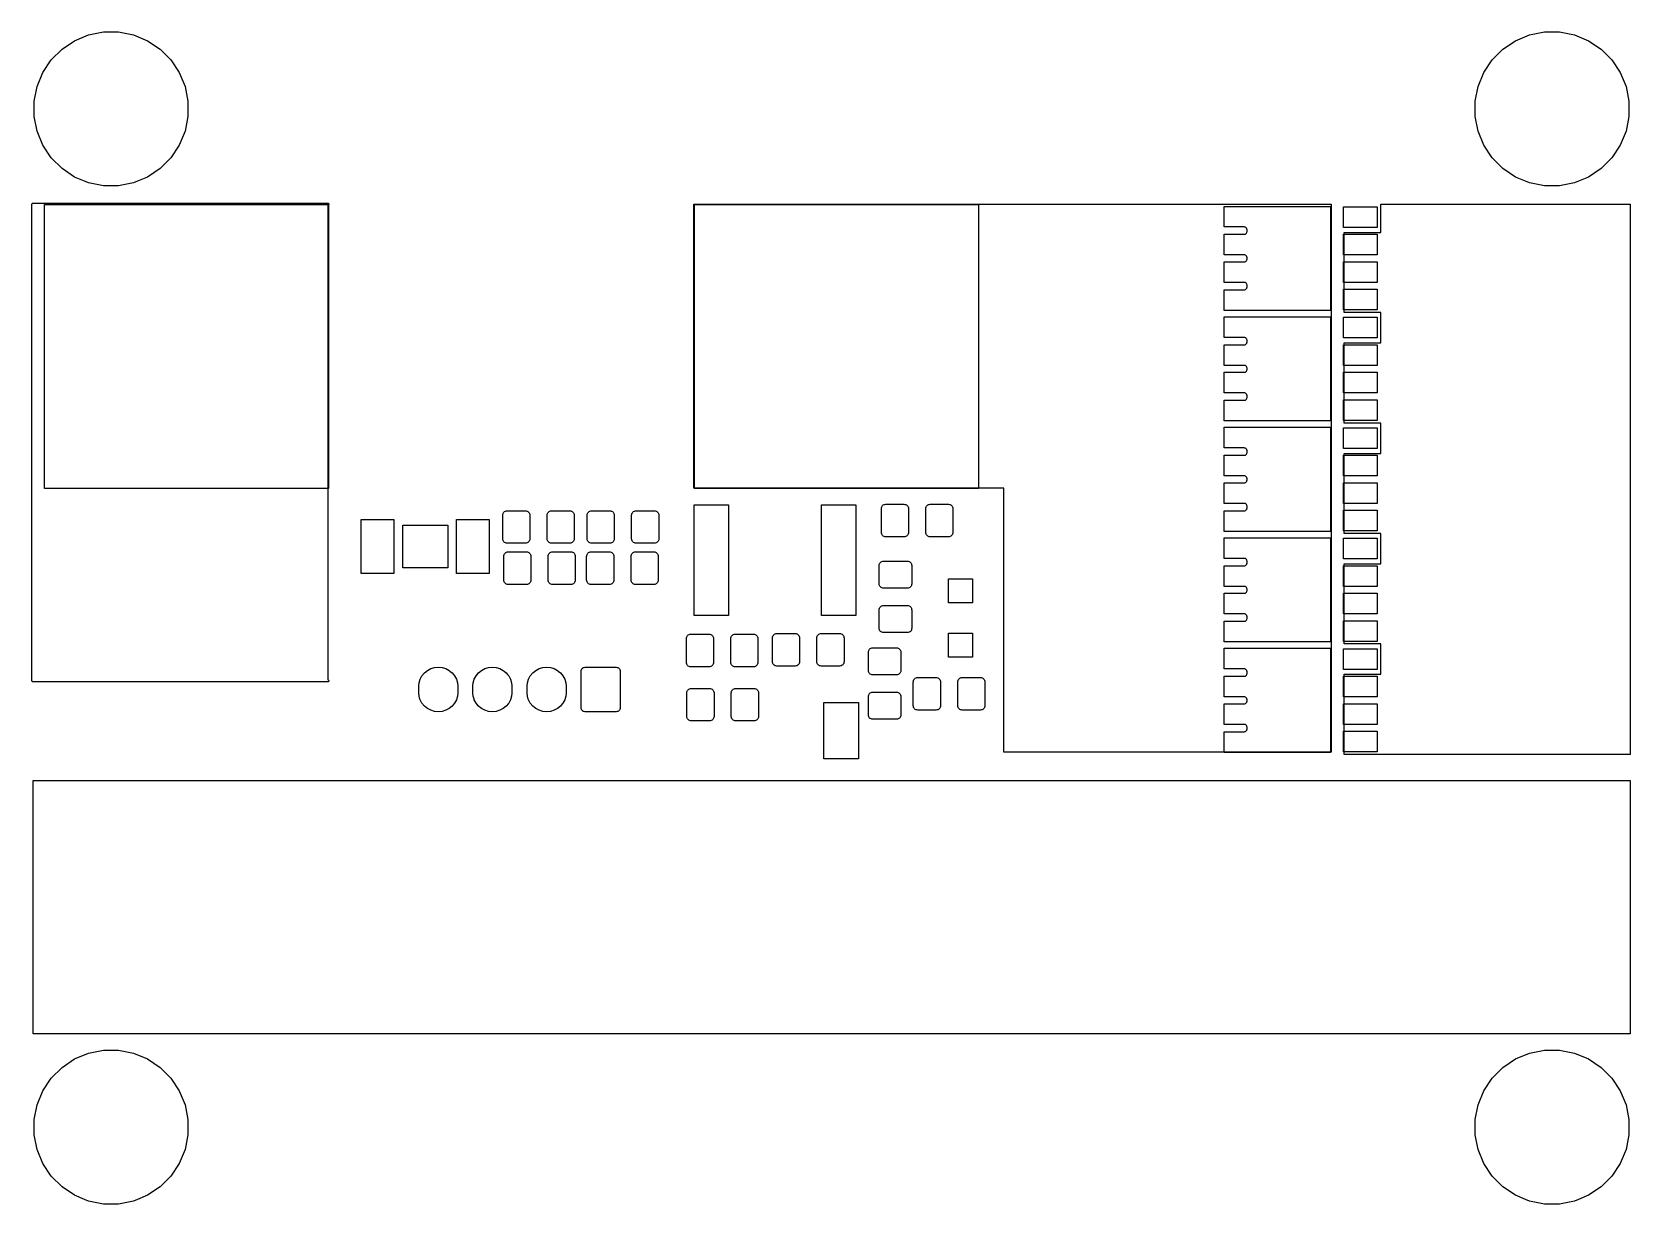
# Model space of a CAD drawing. Extents: x 73.2 to 146.9, y -82.6 to -28.4.
import ezdxf

# ---------------------------------------------------------------- set-up
doc = ezdxf.new("R2010")
doc.units = 0
doc.header["$MEASUREMENT"] = 0
doc.layers.add('BLACK', color=7, linetype='CONTINUOUS')

msp = doc.modelspace()

# ---------------------------------------------------------------- linework, layer by layer
at = {"layer": 'BLACK', "linetype": 'CONTINUOUS'}
for p, q in [((75.118, -28.8531), (75.7642, -28.5855)), ((75.7642, -28.5855), (76.4503, -28.449)), ((75.7642, -28.5855), (75.7642, -28.5855)), ((75.7642, -28.5855), (75.7642, -28.5855)), ((76.4503, -28.449), (77.1497, -28.449)), ((77.1497, -28.449), (77.8358, -28.5855)), ((77.8358, -28.5855), (77.8358, -28.5855)), ((77.8358, -28.5855), (77.8358, -28.5855)), ((77.8358, -28.5855), (78.482, -28.8531)), ((141.618, -28.8531), (142.264, -28.5855)), ((142.264, -28.5855), (142.95, -28.449)), ((142.264, -28.5855), (142.264, -28.5855)), ((142.264, -28.5855), (142.264, -28.5855)), ((142.95, -28.449), (143.65, -28.449)), ((143.65, -28.449), (144.336, -28.5855)), ((144.336, -28.5855), (144.336, -28.5855)), ((144.336, -28.5855), (144.336, -28.5855)), ((144.336, -28.5855), (144.982, -28.8531)), ((74.0418, -29.7364), (74.5364, -29.2418)), ((74.5364, -29.2418), (75.118, -28.8531)), ((78.482, -28.8531), (79.0636, -29.2418)), ((79.0636, -29.2418), (79.5582, -29.7364)), ((140.542, -29.7364), (141.036, -29.2418)), ((141.036, -29.2418), (141.618, -28.8531)), ((144.982, -28.8531), (145.564, -29.2418)), ((145.564, -29.2418), (146.058, -29.7364)), ((73.6531, -30.318), (74.0418, -29.7364)), ((79.5582, -29.7364), (79.9469, -30.318)), ((140.153, -30.318), (140.542, -29.7364)), ((146.058, -29.7364), (146.447, -30.318)), ((73.249, -31.6503), (73.3855, -30.9642)), ((73.3855, -30.9642), (73.6531, -30.318)), ((73.6531, -30.318), (73.6531, -30.318)), ((79.9469, -30.318), (79.9469, -30.318)), ((79.9469, -30.318), (80.2145, -30.9642)), ((80.2145, -30.9642), (80.351, -31.6503)), ((139.749, -31.6503), (139.885, -30.9642)), ((139.885, -30.9642), (140.153, -30.318)), ((140.153, -30.318), (140.153, -30.318)), ((146.447, -30.318), (146.447, -30.318)), ((146.447, -30.318), (146.715, -30.9642)), ((146.715, -30.9642), (146.851, -31.6503)), ((73.249, -32.3497), (73.249, -31.6503)), ((80.351, -31.6503), (80.351, -32.3497)), ((139.749, -32.3497), (139.749, -31.6503)), ((146.851, -31.6503), (146.851, -32.3497)), ((73.3855, -33.0358), (73.249, -32.3497)), ((80.351, -32.3497), (80.2145, -33.0358)), ((139.885, -33.0358), (139.749, -32.3497)), ((146.851, -32.3497), (146.715, -33.0358)), ((73.6531, -33.682), (73.3855, -33.0358)), ((73.3855, -33.0358), (73.3855, -33.0358)), ((80.2145, -33.0358), (79.9469, -33.682)), ((80.2145, -33.0358), (80.2145, -33.0358)), ((140.153, -33.682), (139.885, -33.0358)), ((139.885, -33.0358), (139.885, -33.0358)), ((146.715, -33.0358), (146.447, -33.682)), ((146.715, -33.0358), (146.715, -33.0358)), ((74.0418, -34.2636), (73.6531, -33.682)), ((79.9469, -33.682), (79.5582, -34.2636)), ((140.542, -34.2636), (140.153, -33.682)), ((146.447, -33.682), (146.058, -34.2636)), ((74.5364, -34.7582), (74.0418, -34.2636)), ((79.5582, -34.2636), (79.0636, -34.7582)), ((141.036, -34.7582), (140.542, -34.2636)), ((146.058, -34.2636), (145.564, -34.7582)), ((75.118, -35.1469), (74.5364, -34.7582)), ((75.5749, -35.3361), (75.118, -35.1469)), ((75.7642, -35.4145), (75.5749, -35.3361)), ((78.0251, -35.3361), (77.8358, -35.4145)), ((78.482, -35.1469), (78.0251, -35.3361)), ((79.0636, -34.7582), (78.482, -35.1469)), ((141.618, -35.1469), (141.036, -34.7582)), ((142.075, -35.3361), (141.618, -35.1469)), ((142.264, -35.4145), (142.075, -35.3361)), ((144.525, -35.3361), (144.336, -35.4145)), ((144.982, -35.1469), (144.525, -35.3361)), ((145.564, -34.7582), (144.982, -35.1469)), ((76.4503, -35.551), (75.7642, -35.4145)), ((77.1497, -35.551), (76.4503, -35.551)), ((77.8358, -35.4145), (77.1497, -35.551)), ((142.95, -35.551), (142.264, -35.4145)), ((143.65, -35.551), (142.95, -35.551)), ((144.336, -35.4145), (143.65, -35.551)), ((73.15, -36.4), (73.1538, -36.3809)), ((73.15, -58.4), (73.15, -36.4)), ((73.1538, -36.3809), (73.1646, -36.3646)), ((73.1646, -36.3646), (73.1809, -36.3538)), ((73.1809, -36.3538), (73.2, -36.35)), ((73.2, -36.35), (86.8, -36.35)), ((73.729, -49.517), (73.729, -36.415)), ((73.729, -36.415), (86.831, -36.415)), ((86.8, -36.35), (86.8191, -36.3538)), ((86.8191, -36.4462), (86.8, -36.45)), ((86.8, -36.45), (86.8, -58.35)), ((86.8191, -36.3538), (86.8354, -36.3646)), ((86.8354, -36.4354), (86.8191, -36.4462)), ((86.831, -36.415), (86.831, -49.517)), ((86.8354, -36.3646), (86.8462, -36.3809)), ((86.8462, -36.4191), (86.8354, -36.4354)), ((86.8462, -36.3809), (86.85, -36.4)), ((86.85, -36.4), (86.8462, -36.4191)), ((103.7, -49.5), (103.7, -36.4)), ((103.7, -36.4), (133.1, -36.4)), ((103.729, -49.517), (103.729, -36.415)), ((103.729, -36.415), (116.831, -36.415)), ((116.831, -36.415), (116.831, -49.517)), ((128.174, -37.451), (128.174, -36.499)), ((128.174, -36.499), (133.076, -36.499)), ((133.076, -36.499), (133.076, -41.301)), ((133.1, -36.4), (133.1, -61.7)), ((133.674, -37.471), (133.674, -36.519)), ((133.674, -36.519), (135.226, -36.519)), ((135.226, -36.519), (135.226, -37.471)), ((135.4, -37.7), (135.4, -36.4)), ((135.4, -36.4), (146.9, -36.4)), ((146.9, -36.4), (146.9, -61.8)), ((129.099, -37.451), (128.174, -37.451)), ((129.123, -37.4534), (129.099, -37.451)), ((129.147, -37.4605), (129.123, -37.4534)), ((129.168, -37.4721), (129.147, -37.4605)), ((129.187, -37.4876), (129.168, -37.4721)), ((129.203, -37.5066), (129.187, -37.4876)), ((129.214, -37.5282), (129.203, -37.5066)), ((129.222, -37.5516), (129.214, -37.5282)), ((129.224, -37.576), (129.222, -37.5516)), ((129.224, -37.664), (129.224, -37.576)), ((135.226, -37.471), (133.674, -37.471)), ((128.174, -38.741), (128.174, -37.789)), ((128.174, -37.789), (129.099, -37.789)), ((129.099, -37.789), (129.123, -37.7866)), ((129.123, -37.7866), (129.147, -37.7795)), ((129.147, -37.7795), (129.168, -37.7679)), ((129.168, -37.7679), (129.187, -37.7524)), ((129.187, -37.7524), (129.203, -37.7334)), ((129.203, -37.7334), (129.214, -37.7118)), ((129.214, -37.7118), (129.222, -37.6884)), ((129.222, -37.6884), (129.224, -37.664)), ((133.674, -38.741), (133.674, -37.789)), ((133.674, -37.789), (135.226, -37.789)), ((133.7, -41.4), (133.7, -37.7)), ((133.7, -37.7), (135.4, -37.7)), ((135.226, -37.789), (135.226, -38.741)), ((129.099, -38.741), (128.174, -38.741)), ((128.174, -40.011), (128.174, -39.059)), ((128.174, -39.059), (129.099, -39.059)), ((129.123, -38.7434), (129.099, -38.741)), ((129.099, -39.059), (129.123, -39.0566)), ((129.147, -38.7505), (129.123, -38.7434)), ((129.123, -39.0566), (129.147, -39.0495)), ((129.168, -38.7621), (129.147, -38.7505)), ((129.147, -39.0495), (129.168, -39.0379)), ((129.187, -38.7776), (129.168, -38.7621)), ((129.168, -39.0379), (129.187, -39.0224)), ((129.203, -38.7966), (129.187, -38.7776)), ((129.187, -39.0224), (129.203, -39.0034)), ((129.214, -38.8182), (129.203, -38.7966)), ((129.203, -39.0034), (129.214, -38.9818)), ((129.222, -38.8416), (129.214, -38.8182)), ((129.214, -38.9818), (129.222, -38.9584)), ((129.224, -38.866), (129.222, -38.8416)), ((129.222, -38.9584), (129.224, -38.934)), ((129.224, -38.934), (129.224, -38.866)), ((135.226, -38.741), (133.674, -38.741)), ((133.674, -40.011), (133.674, -39.059)), ((133.674, -39.059), (135.226, -39.059)), ((135.226, -39.059), (135.226, -40.011)), ((129.099, -40.011), (128.174, -40.011)), ((128.174, -41.301), (128.174, -40.349)), ((128.174, -40.349), (129.099, -40.349)), ((129.123, -40.0134), (129.099, -40.011)), ((129.099, -40.349), (129.123, -40.3466)), ((129.147, -40.0205), (129.123, -40.0134)), ((129.123, -40.3466), (129.147, -40.3395)), ((129.168, -40.0321), (129.147, -40.0205)), ((129.147, -40.3395), (129.168, -40.3279)), ((129.187, -40.0476), (129.168, -40.0321)), ((129.168, -40.3279), (129.187, -40.3124)), ((129.203, -40.0666), (129.187, -40.0476)), ((129.187, -40.3124), (129.203, -40.2934)), ((129.214, -40.0882), (129.203, -40.0666)), ((129.203, -40.2934), (129.214, -40.2718)), ((129.222, -40.1116), (129.214, -40.0882)), ((129.214, -40.2718), (129.222, -40.2484)), ((129.224, -40.136), (129.222, -40.1116)), ((129.222, -40.2484), (129.224, -40.224)), ((129.224, -40.224), (129.224, -40.136)), ((135.226, -40.011), (133.674, -40.011)), ((133.674, -41.281), (133.674, -40.329)), ((133.674, -40.329), (135.226, -40.329)), ((135.226, -40.329), (135.226, -41.281)), ((135.226, -41.281), (133.674, -41.281)), ((133.076, -41.301), (128.174, -41.301)), ((128.174, -42.551), (128.174, -41.599)), ((128.174, -41.599), (133.076, -41.599)), ((133.076, -41.599), (133.076, -46.401)), ((133.674, -42.571), (133.674, -41.619)), ((133.674, -41.619), (135.226, -41.619)), ((135.4, -41.4), (133.7, -41.4)), ((135.226, -41.619), (135.226, -42.571)), ((135.4, -42.8), (135.4, -41.4)), ((129.099, -42.551), (128.174, -42.551)), ((129.123, -42.5534), (129.099, -42.551)), ((129.147, -42.5605), (129.123, -42.5534)), ((129.168, -42.5721), (129.147, -42.5605)), ((129.187, -42.5876), (129.168, -42.5721)), ((129.203, -42.6066), (129.187, -42.5876)), ((129.214, -42.6282), (129.203, -42.6066)), ((129.222, -42.6516), (129.214, -42.6282)), ((129.224, -42.676), (129.222, -42.6516)), ((129.222, -42.7884), (129.224, -42.764)), ((129.224, -42.764), (129.224, -42.676)), ((135.226, -42.571), (133.674, -42.571)), ((128.174, -43.841), (128.174, -42.889)), ((128.174, -42.889), (129.099, -42.889)), ((129.099, -42.889), (129.123, -42.8866)), ((129.123, -42.8866), (129.147, -42.8795)), ((129.147, -42.8795), (129.168, -42.8679)), ((129.168, -42.8679), (129.187, -42.8524)), ((129.187, -42.8524), (129.203, -42.8334)), ((129.203, -42.8334), (129.214, -42.8118)), ((129.214, -42.8118), (129.222, -42.7884)), ((133.674, -43.841), (133.674, -42.889)), ((133.674, -42.889), (135.226, -42.889)), ((133.7, -46.5), (133.7, -42.8)), ((133.7, -42.8), (135.4, -42.8)), ((135.226, -42.889), (135.226, -43.841)), ((129.099, -43.841), (128.174, -43.841)), ((128.174, -45.111), (128.174, -44.159)), ((128.174, -44.159), (129.099, -44.159)), ((129.123, -43.8434), (129.099, -43.841)), ((129.099, -44.159), (129.123, -44.1566)), ((129.147, -43.8505), (129.123, -43.8434)), ((129.123, -44.1566), (129.147, -44.1495)), ((129.168, -43.8621), (129.147, -43.8505)), ((129.147, -44.1495), (129.168, -44.1379)), ((129.187, -43.8776), (129.168, -43.8621)), ((129.168, -44.1379), (129.187, -44.1224)), ((129.203, -43.8966), (129.187, -43.8776)), ((129.187, -44.1224), (129.203, -44.1034)), ((129.214, -43.9182), (129.203, -43.8966)), ((129.203, -44.1034), (129.214, -44.0818)), ((129.222, -43.9416), (129.214, -43.9182)), ((129.214, -44.0818), (129.222, -44.0584)), ((129.224, -43.966), (129.222, -43.9416)), ((129.222, -44.0584), (129.224, -44.034)), ((129.224, -44.034), (129.224, -43.966)), ((135.226, -43.841), (133.674, -43.841)), ((133.674, -45.111), (133.674, -44.159)), ((133.674, -44.159), (135.226, -44.159)), ((135.226, -44.159), (135.226, -45.111)), ((129.099, -45.111), (128.174, -45.111)), ((128.174, -46.401), (128.174, -45.449)), ((128.174, -45.449), (129.099, -45.449)), ((129.123, -45.1134), (129.099, -45.111)), ((129.099, -45.449), (129.123, -45.4466)), ((129.147, -45.1205), (129.123, -45.1134)), ((129.123, -45.4466), (129.147, -45.4395)), ((129.168, -45.1321), (129.147, -45.1205)), ((129.147, -45.4395), (129.168, -45.4279)), ((129.187, -45.1476), (129.168, -45.1321)), ((129.168, -45.4279), (129.187, -45.4124)), ((129.203, -45.1666), (129.187, -45.1476)), ((129.187, -45.4124), (129.203, -45.3934)), ((129.214, -45.1882), (129.203, -45.1666)), ((129.203, -45.3934), (129.214, -45.3718)), ((129.222, -45.2116), (129.214, -45.1882)), ((129.214, -45.3718), (129.222, -45.3484)), ((129.224, -45.236), (129.222, -45.2116)), ((129.222, -45.3484), (129.224, -45.324)), ((129.224, -45.324), (129.224, -45.236)), ((135.226, -45.111), (133.674, -45.111)), ((133.674, -46.381), (133.674, -45.429)), ((133.674, -45.429), (135.226, -45.429)), ((135.226, -45.429), (135.226, -46.381)), ((133.076, -46.401), (128.174, -46.401)), ((135.226, -46.381), (133.674, -46.381)), ((128.174, -47.651), (128.174, -46.699)), ((128.174, -46.699), (133.076, -46.699)), ((133.076, -46.699), (133.076, -51.501)), ((133.674, -47.671), (133.674, -46.719)), ((133.674, -46.719), (135.226, -46.719)), ((135.4, -46.5), (133.7, -46.5)), ((135.226, -46.719), (135.226, -47.671)), ((135.4, -47.9), (135.4, -46.5)), ((129.099, -47.651), (128.174, -47.651)), ((129.123, -47.6534), (129.099, -47.651)), ((129.147, -47.6605), (129.123, -47.6534)), ((129.168, -47.6721), (129.147, -47.6605)), ((129.187, -47.6876), (129.168, -47.6721)), ((129.203, -47.7066), (129.187, -47.6876)), ((129.187, -47.9524), (129.203, -47.9334)), ((129.214, -47.7282), (129.203, -47.7066)), ((129.203, -47.9334), (129.214, -47.9118)), ((129.222, -47.7516), (129.214, -47.7282)), ((129.214, -47.9118), (129.222, -47.8884)), ((129.224, -47.776), (129.222, -47.7516)), ((129.222, -47.8884), (129.224, -47.864)), ((129.224, -47.864), (129.224, -47.776)), ((135.226, -47.671), (133.674, -47.671)), ((133.7, -51.6), (133.7, -47.9)), ((133.7, -47.9), (135.4, -47.9)), ((128.174, -48.941), (128.174, -47.989)), ((128.174, -47.989), (129.099, -47.989)), ((129.099, -47.989), (129.123, -47.9866)), ((129.123, -47.9866), (129.147, -47.9795)), ((129.147, -47.9795), (129.168, -47.9679)), ((129.168, -47.9679), (129.187, -47.9524)), ((133.674, -48.941), (133.674, -47.989)), ((133.674, -47.989), (135.226, -47.989)), ((135.226, -47.989), (135.226, -48.941)), ((129.099, -48.941), (128.174, -48.941)), ((128.174, -50.211), (128.174, -49.259)), ((128.174, -49.259), (129.099, -49.259)), ((129.123, -48.9434), (129.099, -48.941)), ((129.099, -49.259), (129.123, -49.2566)), ((129.147, -48.9505), (129.123, -48.9434)), ((129.123, -49.2566), (129.147, -49.2495)), ((129.168, -48.9621), (129.147, -48.9505)), ((129.147, -49.2495), (129.168, -49.2379)), ((129.187, -48.9776), (129.168, -48.9621)), ((129.168, -49.2379), (129.187, -49.2224)), ((129.203, -48.9966), (129.187, -48.9776)), ((129.187, -49.2224), (129.203, -49.2034)), ((129.214, -49.0182), (129.203, -48.9966)), ((129.203, -49.2034), (129.214, -49.1818)), ((129.222, -49.0416), (129.214, -49.0182)), ((129.214, -49.1818), (129.222, -49.1584)), ((129.224, -49.066), (129.222, -49.0416)), ((129.222, -49.1584), (129.224, -49.134)), ((129.224, -49.134), (129.224, -49.066)), ((135.226, -48.941), (133.674, -48.941)), ((133.674, -50.211), (133.674, -49.259)), ((133.674, -49.259), (135.226, -49.259)), ((135.226, -49.259), (135.226, -50.211)), ((86.831, -49.517), (73.729, -49.517)), ((118, -49.5), (103.7, -49.5)), ((116.831, -49.517), (103.729, -49.517)), ((118, -61.7), (118, -49.5)), ((94.874, -50.7567), (94.8785, -50.7113)), ((94.874, -51.8433), (94.874, -50.7567)), ((94.8785, -50.7113), (94.8899, -50.6736)), ((94.8899, -50.6736), (94.9085, -50.6389)), ((94.9085, -50.6389), (94.9335, -50.6085)), ((94.9335, -50.6085), (94.9639, -50.5835)), ((94.9639, -50.5835), (94.9986, -50.5649)), ((94.9986, -50.5649), (95.0363, -50.5535)), ((95.0363, -50.5535), (95.0817, -50.549)), ((95.0817, -50.549), (95.9183, -50.549)), ((95.9183, -50.549), (95.9637, -50.5535)), ((95.9637, -50.5535), (96.0014, -50.5649)), ((96.0014, -50.5649), (96.0361, -50.5835)), ((96.0361, -50.5835), (96.0665, -50.6085)), ((96.0665, -50.6085), (96.0915, -50.6389)), ((96.0915, -50.6389), (96.1101, -50.6736)), ((96.1101, -50.6736), (96.1215, -50.7113)), ((96.1215, -50.7113), (96.126, -50.7567)), ((96.126, -50.7567), (96.126, -51.8433)), ((96.924, -50.7567), (96.9285, -50.7113)), ((96.924, -51.8433), (96.924, -50.7567)), ((96.9285, -50.7113), (96.9399, -50.6736)), ((96.9399, -50.6736), (96.9585, -50.6389)), ((96.9585, -50.6389), (96.9835, -50.6085)), ((96.9835, -50.6085), (97.0139, -50.5835)), ((97.0139, -50.5835), (97.0486, -50.5649)), ((97.0486, -50.5649), (97.0863, -50.5535)), ((97.0863, -50.5535), (97.1317, -50.549)), ((97.1317, -50.549), (97.9683, -50.549)), ((97.9683, -50.549), (98.0137, -50.5535)), ((98.0137, -50.5535), (98.0514, -50.5649)), ((98.0514, -50.5649), (98.0861, -50.5835)), ((98.0861, -50.5835), (98.1165, -50.6085)), ((98.1165, -50.6085), (98.1415, -50.6389)), ((98.1415, -50.6389), (98.1601, -50.6736)), ((98.1601, -50.6736), (98.1715, -50.7113)), ((98.1715, -50.7113), (98.176, -50.7567)), ((98.176, -50.7567), (98.176, -51.8433)), ((98.774, -50.7567), (98.7785, -50.7113)), ((98.774, -51.8433), (98.774, -50.7567)), ((98.7785, -50.7113), (98.7899, -50.6736)), ((98.7899, -50.6736), (98.8085, -50.6389)), ((98.8085, -50.6389), (98.8335, -50.6085)), ((98.8335, -50.6085), (98.8639, -50.5835)), ((98.8639, -50.5835), (98.8986, -50.5649)), ((98.8986, -50.5649), (98.9363, -50.5535)), ((98.9363, -50.5535), (98.9817, -50.549)), ((98.9817, -50.549), (99.8183, -50.549)), ((99.8183, -50.549), (99.8637, -50.5535)), ((99.8637, -50.5535), (99.9014, -50.5649)), ((99.9014, -50.5649), (99.9361, -50.5835)), ((99.9361, -50.5835), (99.9665, -50.6085)), ((99.9665, -50.6085), (99.9915, -50.6389)), ((99.9915, -50.6389), (100.01, -50.6736)), ((100.01, -50.6736), (100.022, -50.7113)), ((100.022, -50.7113), (100.026, -50.7567)), ((100.026, -50.7567), (100.026, -51.8433)), ((100.824, -50.7567), (100.828, -50.7113)), ((100.824, -51.8433), (100.824, -50.7567)), ((100.828, -50.7113), (100.84, -50.6736)), ((100.84, -50.6736), (100.858, -50.6389)), ((100.858, -50.6389), (100.883, -50.6085)), ((100.883, -50.6085), (100.914, -50.5835)), ((100.914, -50.5835), (100.949, -50.5649)), ((100.949, -50.5649), (100.986, -50.5535)), ((100.986, -50.5535), (101.032, -50.549)), ((101.032, -50.549), (101.868, -50.549)), ((101.868, -50.549), (101.914, -50.5535)), ((101.914, -50.5535), (101.951, -50.5649)), ((101.951, -50.5649), (101.986, -50.5835)), ((101.986, -50.5835), (102.017, -50.6085)), ((102.017, -50.6085), (102.042, -50.6389)), ((102.042, -50.6389), (102.06, -50.6736)), ((102.06, -50.6736), (102.072, -50.7113)), ((102.072, -50.7113), (102.076, -50.7567)), ((102.076, -50.7567), (102.076, -51.8433)), ((103.712, -55.384), (103.712, -50.282)), ((103.712, -50.282), (105.288, -50.282)), ((105.288, -50.282), (105.288, -55.384)), ((109.587, -55.384), (109.587, -50.282)), ((109.587, -50.282), (111.164, -50.282)), ((111.164, -50.282), (111.164, -55.384)), ((112.349, -50.4567), (112.353, -50.4113)), ((112.349, -51.5433), (112.349, -50.4567)), ((112.353, -50.4113), (112.365, -50.3736)), ((112.365, -50.3736), (112.383, -50.3389)), ((112.383, -50.3389), (112.408, -50.3085)), ((112.408, -50.3085), (112.439, -50.2835)), ((112.439, -50.2835), (112.474, -50.2649)), ((112.474, -50.2649), (112.511, -50.2535)), ((112.511, -50.2535), (112.557, -50.249)), ((112.557, -50.249), (113.393, -50.249)), ((113.393, -50.249), (113.439, -50.2535)), ((113.439, -50.2535), (113.476, -50.2649)), ((113.476, -50.2649), (113.511, -50.2835)), ((113.511, -50.2835), (113.542, -50.3085)), ((113.542, -50.3085), (113.567, -50.3389)), ((113.567, -50.3389), (113.585, -50.3736)), ((113.585, -50.3736), (113.597, -50.4113)), ((113.597, -50.4113), (113.601, -50.4567)), ((113.601, -50.4567), (113.601, -51.5433)), ((114.399, -50.4567), (114.403, -50.4113)), ((114.399, -51.5433), (114.399, -50.4567)), ((114.403, -50.4113), (114.415, -50.3736)), ((114.415, -50.3736), (114.433, -50.3389)), ((114.433, -50.3389), (114.458, -50.3085)), ((114.458, -50.3085), (114.489, -50.2835)), ((114.489, -50.2835), (114.524, -50.2649)), ((114.524, -50.2649), (114.561, -50.2535)), ((114.561, -50.2535), (114.607, -50.249)), ((114.607, -50.249), (115.443, -50.249)), ((115.443, -50.249), (115.489, -50.2535)), ((115.489, -50.2535), (115.526, -50.2649)), ((115.526, -50.2649), (115.561, -50.2835)), ((115.561, -50.2835), (115.592, -50.3085)), ((115.592, -50.3085), (115.617, -50.3389)), ((115.617, -50.3389), (115.635, -50.3736)), ((115.635, -50.3736), (115.647, -50.4113)), ((115.647, -50.4113), (115.651, -50.4567)), ((115.651, -50.4567), (115.651, -51.5433)), ((129.099, -50.211), (128.174, -50.211)), ((128.174, -51.501), (128.174, -50.549)), ((128.174, -50.549), (129.099, -50.549)), ((129.123, -50.2134), (129.099, -50.211)), ((129.099, -50.549), (129.123, -50.5466)), ((129.147, -50.2205), (129.123, -50.2134)), ((129.123, -50.5466), (129.147, -50.5395)), ((129.168, -50.2321), (129.147, -50.2205)), ((129.147, -50.5395), (129.168, -50.5279)), ((129.187, -50.2476), (129.168, -50.2321)), ((129.168, -50.5279), (129.187, -50.5124)), ((129.203, -50.2666), (129.187, -50.2476)), ((129.187, -50.5124), (129.203, -50.4934)), ((129.214, -50.2882), (129.203, -50.2666)), ((129.203, -50.4934), (129.214, -50.4718)), ((129.222, -50.3116), (129.214, -50.2882)), ((129.214, -50.4718), (129.222, -50.4484)), ((129.224, -50.336), (129.222, -50.3116)), ((129.222, -50.4484), (129.224, -50.424)), ((129.224, -50.424), (129.224, -50.336)), ((135.226, -50.211), (133.674, -50.211)), ((133.674, -51.481), (133.674, -50.529)), ((133.674, -50.529), (135.226, -50.529)), ((135.226, -50.529), (135.226, -51.481)), ((88.349, -53.451), (88.349, -50.949)), ((88.349, -50.949), (89.851, -50.949)), ((89.851, -50.949), (89.851, -53.451)), ((90.259, -53.191), (90.259, -51.209)), ((90.259, -51.209), (92.341, -51.209)), ((92.341, -51.209), (92.341, -53.191)), ((92.749, -53.451), (92.749, -50.949)), ((92.749, -50.949), (94.251, -50.949)), ((94.251, -50.949), (94.251, -53.451)), ((112.353, -51.5887), (112.349, -51.5433)), ((112.365, -51.6264), (112.353, -51.5887)), ((113.597, -51.5887), (113.585, -51.6264)), ((113.601, -51.5433), (113.597, -51.5887)), ((114.403, -51.5887), (114.399, -51.5433)), ((114.415, -51.6264), (114.403, -51.5887)), ((115.647, -51.5887), (115.635, -51.6264)), ((115.651, -51.5433), (115.647, -51.5887)), ((133.076, -51.501), (128.174, -51.501)), ((135.226, -51.481), (133.674, -51.481)), ((135.4, -51.6), (133.7, -51.6)), ((135.4, -53), (135.4, -51.6)), ((94.8785, -51.8887), (94.874, -51.8433)), ((94.8899, -51.9264), (94.8785, -51.8887)), ((94.9085, -51.9611), (94.8899, -51.9264)), ((94.9335, -51.9915), (94.9085, -51.9611)), ((94.9639, -52.0165), (94.9335, -51.9915)), ((94.9986, -52.0351), (94.9639, -52.0165)), ((95.0363, -52.0465), (94.9986, -52.0351)), ((95.0817, -52.051), (95.0363, -52.0465)), ((95.9183, -52.051), (95.0817, -52.051)), ((95.9637, -52.0465), (95.9183, -52.051)), ((96.0014, -52.0351), (95.9637, -52.0465)), ((96.0361, -52.0165), (96.0014, -52.0351)), ((96.0665, -51.9915), (96.0361, -52.0165)), ((96.0915, -51.9611), (96.0665, -51.9915)), ((96.1101, -51.9264), (96.0915, -51.9611)), ((96.1215, -51.8887), (96.1101, -51.9264)), ((96.126, -51.8433), (96.1215, -51.8887)), ((96.9285, -51.8887), (96.924, -51.8433)), ((96.9399, -51.9264), (96.9285, -51.8887)), ((96.9585, -51.9611), (96.9399, -51.9264)), ((96.9835, -51.9915), (96.9585, -51.9611)), ((97.0139, -52.0165), (96.9835, -51.9915)), ((97.0486, -52.0351), (97.0139, -52.0165)), ((97.0863, -52.0465), (97.0486, -52.0351)), ((97.1317, -52.051), (97.0863, -52.0465)), ((97.9683, -52.051), (97.1317, -52.051)), ((98.0137, -52.0465), (97.9683, -52.051)), ((98.0514, -52.0351), (98.0137, -52.0465)), ((98.0861, -52.0165), (98.0514, -52.0351)), ((98.1165, -51.9915), (98.0861, -52.0165)), ((98.1415, -51.9611), (98.1165, -51.9915)), ((98.1601, -51.9264), (98.1415, -51.9611)), ((98.1715, -51.8887), (98.1601, -51.9264)), ((98.176, -51.8433), (98.1715, -51.8887)), ((98.7785, -51.8887), (98.774, -51.8433)), ((98.7899, -51.9264), (98.7785, -51.8887)), ((98.8085, -51.9611), (98.7899, -51.9264)), ((98.8335, -51.9915), (98.8085, -51.9611)), ((98.8639, -52.0165), (98.8335, -51.9915)), ((98.8986, -52.0351), (98.8639, -52.0165)), ((98.9363, -52.0465), (98.8986, -52.0351)), ((98.9817, -52.051), (98.9363, -52.0465)), ((99.8183, -52.051), (98.9817, -52.051)), ((99.8637, -52.0465), (99.8183, -52.051)), ((99.9014, -52.0351), (99.8637, -52.0465)), ((99.9361, -52.0165), (99.9014, -52.0351)), ((99.9665, -51.9915), (99.9361, -52.0165)), ((99.9915, -51.9611), (99.9665, -51.9915)), ((100.01, -51.9264), (99.9915, -51.9611)), ((100.022, -51.8887), (100.01, -51.9264)), ((100.026, -51.8433), (100.022, -51.8887)), ((100.828, -51.8887), (100.824, -51.8433)), ((100.84, -51.9264), (100.828, -51.8887)), ((100.858, -51.9611), (100.84, -51.9264)), ((100.883, -51.9915), (100.858, -51.9611)), ((100.914, -52.0165), (100.883, -51.9915)), ((100.949, -52.0351), (100.914, -52.0165)), ((100.986, -52.0465), (100.949, -52.0351)), ((101.032, -52.051), (100.986, -52.0465)), ((101.868, -52.051), (101.032, -52.051)), ((101.914, -52.0465), (101.868, -52.051)), ((101.951, -52.0351), (101.914, -52.0465)), ((101.986, -52.0165), (101.951, -52.0351)), ((102.017, -51.9915), (101.986, -52.0165)), ((102.042, -51.9611), (102.017, -51.9915)), ((102.06, -51.9264), (102.042, -51.9611)), ((102.072, -51.8887), (102.06, -51.9264)), ((102.076, -51.8433), (102.072, -51.8887)), ((112.383, -51.6611), (112.365, -51.6264)), ((112.408, -51.6915), (112.383, -51.6611)), ((112.439, -51.7165), (112.408, -51.6915)), ((112.474, -51.7351), (112.439, -51.7165)), ((112.511, -51.7465), (112.474, -51.7351)), ((112.557, -51.751), (112.511, -51.7465)), ((113.393, -51.751), (112.557, -51.751)), ((113.439, -51.7465), (113.393, -51.751)), ((113.476, -51.7351), (113.439, -51.7465)), ((113.511, -51.7165), (113.476, -51.7351)), ((113.542, -51.6915), (113.511, -51.7165)), ((113.567, -51.6611), (113.542, -51.6915)), ((113.585, -51.6264), (113.567, -51.6611)), ((114.433, -51.6611), (114.415, -51.6264)), ((114.458, -51.6915), (114.433, -51.6611)), ((114.489, -51.7165), (114.458, -51.6915)), ((114.524, -51.7351), (114.489, -51.7165)), ((114.561, -51.7465), (114.524, -51.7351)), ((114.607, -51.751), (114.561, -51.7465)), ((115.443, -51.751), (114.607, -51.751)), ((115.489, -51.7465), (115.443, -51.751)), ((115.526, -51.7351), (115.489, -51.7465)), ((115.561, -51.7165), (115.526, -51.7351)), ((115.592, -51.6915), (115.561, -51.7165)), ((115.617, -51.6611), (115.592, -51.6915)), ((115.635, -51.6264), (115.617, -51.6611)), ((128.174, -52.751), (128.174, -51.799)), ((128.174, -51.799), (133.076, -51.799)), ((133.076, -51.799), (133.076, -56.601)), ((133.674, -52.771), (133.674, -51.819)), ((133.674, -51.819), (135.226, -51.819)), ((135.226, -51.819), (135.226, -52.771)), ((94.924, -52.6567), (94.9285, -52.6113)), ((94.924, -53.7433), (94.924, -52.6567)), ((94.9285, -52.6113), (94.9399, -52.5736)), ((94.9399, -52.5736), (94.9585, -52.5389)), ((94.9585, -52.5389), (94.9835, -52.5085)), ((94.9835, -52.5085), (95.0139, -52.4835)), ((95.0139, -52.4835), (95.0486, -52.4649)), ((95.0486, -52.4649), (95.0863, -52.4535)), ((95.0863, -52.4535), (95.1317, -52.449)), ((95.1317, -52.449), (95.9683, -52.449)), ((95.9683, -52.449), (96.0137, -52.4535)), ((96.0137, -52.4535), (96.0514, -52.4649)), ((96.0514, -52.4649), (96.0861, -52.4835)), ((96.0861, -52.4835), (96.1165, -52.5085)), ((96.1165, -52.5085), (96.1415, -52.5389)), ((96.1415, -52.5389), (96.1601, -52.5736)), ((96.1601, -52.5736), (96.1715, -52.6113)), ((96.1715, -52.6113), (96.176, -52.6567)), ((96.176, -52.6567), (96.176, -53.7433)), ((96.974, -52.6567), (96.9785, -52.6113)), ((96.974, -53.7433), (96.974, -52.6567)), ((96.9785, -52.6113), (96.9899, -52.5736)), ((96.9899, -52.5736), (97.0085, -52.5389)), ((97.0085, -52.5389), (97.0335, -52.5085)), ((97.0335, -52.5085), (97.0639, -52.4835)), ((97.0639, -52.4835), (97.0986, -52.4649)), ((97.0986, -52.4649), (97.1363, -52.4535)), ((97.1363, -52.4535), (97.1817, -52.449)), ((97.1817, -52.449), (98.0183, -52.449)), ((98.0183, -52.449), (98.0637, -52.4535)), ((98.0637, -52.4535), (98.1014, -52.4649)), ((98.1014, -52.4649), (98.1361, -52.4835)), ((98.1361, -52.4835), (98.1665, -52.5085)), ((98.1665, -52.5085), (98.1915, -52.5389)), ((98.1915, -52.5389), (98.2101, -52.5736)), ((98.2101, -52.5736), (98.2215, -52.6113)), ((98.2215, -52.6113), (98.226, -52.6567)), ((98.226, -52.6567), (98.226, -53.7433)), ((98.749, -52.6567), (98.7535, -52.6113)), ((98.749, -53.7433), (98.749, -52.6567)), ((98.7535, -52.6113), (98.7649, -52.5736)), ((98.7649, -52.5736), (98.7835, -52.5389)), ((98.7835, -52.5389), (98.8085, -52.5085)), ((98.8085, -52.5085), (98.8389, -52.4835)), ((98.8389, -52.4835), (98.8736, -52.4649)), ((98.8736, -52.4649), (98.9113, -52.4535)), ((98.9113, -52.4535), (98.9567, -52.449)), ((98.9567, -52.449), (99.7933, -52.449)), ((99.7933, -52.449), (99.8387, -52.4535)), ((99.8387, -52.4535), (99.8764, -52.4649)), ((99.8764, -52.4649), (99.9111, -52.4835)), ((99.9111, -52.4835), (99.9415, -52.5085)), ((99.9415, -52.5085), (99.9665, -52.5389)), ((99.9665, -52.5389), (99.9851, -52.5736)), ((99.9851, -52.5736), (99.9965, -52.6113)), ((99.9965, -52.6113), (100.001, -52.6567)), ((100.001, -52.6567), (100.001, -53.7433)), ((100.799, -52.6567), (100.803, -52.6113)), ((100.799, -53.7433), (100.799, -52.6567)), ((100.803, -52.6113), (100.815, -52.5736)), ((100.815, -52.5736), (100.833, -52.5389)), ((100.833, -52.5389), (100.858, -52.5085)), ((100.858, -52.5085), (100.889, -52.4835)), ((100.889, -52.4835), (100.924, -52.4649)), ((100.924, -52.4649), (100.961, -52.4535)), ((100.961, -52.4535), (101.007, -52.449)), ((101.007, -52.449), (101.843, -52.449)), ((101.843, -52.449), (101.889, -52.4535)), ((101.889, -52.4535), (101.926, -52.4649)), ((101.926, -52.4649), (101.961, -52.4835)), ((101.961, -52.4835), (101.992, -52.5085)), ((101.992, -52.5085), (102.017, -52.5389)), ((102.017, -52.5389), (102.035, -52.5736)), ((102.035, -52.5736), (102.047, -52.6113)), ((102.047, -52.6113), (102.051, -52.6567)), ((102.051, -52.6567), (102.051, -53.7433)), ((112.249, -53.0817), (112.253, -53.0363)), ((112.249, -53.9183), (112.249, -53.0817)), ((112.253, -53.0363), (112.265, -52.9986)), ((112.265, -52.9986), (112.283, -52.9639)), ((112.283, -52.9639), (112.308, -52.9335)), ((112.308, -52.9335), (112.339, -52.9085)), ((112.339, -52.9085), (112.374, -52.8899)), ((112.374, -52.8899), (112.411, -52.8785)), ((112.411, -52.8785), (112.457, -52.874)), ((112.457, -52.874), (113.543, -52.874)), ((113.543, -52.874), (113.589, -52.8785)), ((113.589, -52.8785), (113.626, -52.8899)), ((113.626, -52.8899), (113.661, -52.9085)), ((113.661, -52.9085), (113.692, -52.9335)), ((113.692, -52.9335), (113.717, -52.9639)), ((113.717, -52.9639), (113.735, -52.9986)), ((113.735, -52.9986), (113.747, -53.0363)), ((113.747, -53.0363), (113.751, -53.0817)), ((113.751, -53.0817), (113.751, -53.9183)), ((129.099, -52.751), (128.174, -52.751)), ((128.174, -54.041), (128.174, -53.089)), ((128.174, -53.089), (129.099, -53.089)), ((129.123, -52.7534), (129.099, -52.751)), ((129.099, -53.089), (129.123, -53.0866)), ((129.147, -52.7605), (129.123, -52.7534)), ((129.123, -53.0866), (129.147, -53.0795)), ((129.168, -52.7721), (129.147, -52.7605)), ((129.147, -53.0795), (129.168, -53.0679)), ((129.187, -52.7876), (129.168, -52.7721)), ((129.168, -53.0679), (129.187, -53.0524)), ((129.203, -52.8066), (129.187, -52.7876)), ((129.187, -53.0524), (129.203, -53.0334)), ((129.214, -52.8282), (129.203, -52.8066)), ((129.203, -53.0334), (129.214, -53.0118)), ((129.222, -52.8516), (129.214, -52.8282)), ((129.214, -53.0118), (129.222, -52.9884)), ((129.224, -52.876), (129.222, -52.8516)), ((129.222, -52.9884), (129.224, -52.964)), ((129.224, -52.964), (129.224, -52.876)), ((135.226, -52.771), (133.674, -52.771)), ((133.674, -54.041), (133.674, -53.089)), ((133.674, -53.089), (135.226, -53.089)), ((133.7, -56.7), (133.7, -53)), ((133.7, -53), (135.4, -53)), ((135.226, -53.089), (135.226, -54.041)), ((89.851, -53.451), (88.349, -53.451)), ((92.341, -53.191), (90.259, -53.191)), ((94.251, -53.451), (92.749, -53.451)), ((94.9285, -53.7887), (94.924, -53.7433)), ((94.9399, -53.8264), (94.9285, -53.7887)), ((94.9585, -53.8611), (94.9399, -53.8264)), ((96.1601, -53.8264), (96.1415, -53.8611)), ((96.1715, -53.7887), (96.1601, -53.8264)), ((96.176, -53.7433), (96.1715, -53.7887)), ((96.9785, -53.7887), (96.974, -53.7433)), ((96.9899, -53.8264), (96.9785, -53.7887)), ((97.0085, -53.8611), (96.9899, -53.8264)), ((98.2101, -53.8264), (98.1915, -53.8611)), ((98.2215, -53.7887), (98.2101, -53.8264)), ((98.226, -53.7433), (98.2215, -53.7887)), ((98.7535, -53.7887), (98.749, -53.7433)), ((98.7649, -53.8264), (98.7535, -53.7887)), ((98.7835, -53.8611), (98.7649, -53.8264)), ((99.9851, -53.8264), (99.9665, -53.8611)), ((99.9965, -53.7887), (99.9851, -53.8264)), ((100.001, -53.7433), (99.9965, -53.7887)), ((100.803, -53.7887), (100.799, -53.7433)), ((100.815, -53.8264), (100.803, -53.7887)), ((100.833, -53.8611), (100.815, -53.8264)), ((102.035, -53.8264), (102.017, -53.8611)), ((102.047, -53.7887), (102.035, -53.8264)), ((102.051, -53.7433), (102.047, -53.7887)), ((115.449, -54.801), (115.449, -53.699)), ((115.449, -53.699), (116.551, -53.699)), ((116.551, -53.699), (116.551, -54.801)), ((94.9835, -53.8915), (94.9585, -53.8611)), ((95.0139, -53.9165), (94.9835, -53.8915)), ((95.0486, -53.9351), (95.0139, -53.9165)), ((95.0863, -53.9465), (95.0486, -53.9351)), ((95.1317, -53.951), (95.0863, -53.9465)), ((95.9683, -53.951), (95.1317, -53.951)), ((96.0137, -53.9465), (95.9683, -53.951)), ((96.0514, -53.9351), (96.0137, -53.9465)), ((96.0861, -53.9165), (96.0514, -53.9351)), ((96.1165, -53.8915), (96.0861, -53.9165)), ((96.1415, -53.8611), (96.1165, -53.8915)), ((97.0335, -53.8915), (97.0085, -53.8611)), ((97.0639, -53.9165), (97.0335, -53.8915)), ((97.0986, -53.9351), (97.0639, -53.9165)), ((97.1363, -53.9465), (97.0986, -53.9351)), ((97.1817, -53.951), (97.1363, -53.9465)), ((98.0183, -53.951), (97.1817, -53.951)), ((98.0637, -53.9465), (98.0183, -53.951)), ((98.1014, -53.9351), (98.0637, -53.9465)), ((98.1361, -53.9165), (98.1014, -53.9351)), ((98.1665, -53.8915), (98.1361, -53.9165)), ((98.1915, -53.8611), (98.1665, -53.8915)), ((98.8085, -53.8915), (98.7835, -53.8611)), ((98.8389, -53.9165), (98.8085, -53.8915)), ((98.8736, -53.9351), (98.8389, -53.9165)), ((98.9113, -53.9465), (98.8736, -53.9351)), ((98.9567, -53.951), (98.9113, -53.9465)), ((99.7933, -53.951), (98.9567, -53.951)), ((99.8387, -53.9465), (99.7933, -53.951)), ((99.8764, -53.9351), (99.8387, -53.9465)), ((99.9111, -53.9165), (99.8764, -53.9351)), ((99.9415, -53.8915), (99.9111, -53.9165)), ((99.9665, -53.8611), (99.9415, -53.8915)), ((100.858, -53.8915), (100.833, -53.8611)), ((100.889, -53.9165), (100.858, -53.8915)), ((100.924, -53.9351), (100.889, -53.9165)), ((100.961, -53.9465), (100.924, -53.9351)), ((101.007, -53.951), (100.961, -53.9465)), ((101.843, -53.951), (101.007, -53.951)), ((101.889, -53.9465), (101.843, -53.951)), ((101.926, -53.9351), (101.889, -53.9465)), ((101.961, -53.9165), (101.926, -53.9351)), ((101.992, -53.8915), (101.961, -53.9165)), ((102.017, -53.8611), (101.992, -53.8915)), ((112.253, -53.9637), (112.249, -53.9183)), ((112.265, -54.0014), (112.253, -53.9637)), ((112.283, -54.0361), (112.265, -54.0014)), ((112.308, -54.0665), (112.283, -54.0361)), ((112.339, -54.0915), (112.308, -54.0665)), ((112.374, -54.1101), (112.339, -54.0915)), ((112.411, -54.1215), (112.374, -54.1101)), ((112.457, -54.126), (112.411, -54.1215)), ((113.543, -54.126), (112.457, -54.126)), ((113.589, -54.1215), (113.543, -54.126)), ((113.626, -54.1101), (113.589, -54.1215)), ((113.661, -54.0915), (113.626, -54.1101)), ((113.692, -54.0665), (113.661, -54.0915)), ((113.717, -54.0361), (113.692, -54.0665)), ((113.735, -54.0014), (113.717, -54.0361)), ((113.747, -53.9637), (113.735, -54.0014)), ((113.751, -53.9183), (113.747, -53.9637)), ((129.099, -54.041), (128.174, -54.041)), ((128.174, -55.311), (128.174, -54.359)), ((128.174, -54.359), (129.099, -54.359)), ((129.123, -54.0434), (129.099, -54.041)), ((129.099, -54.359), (129.123, -54.3566)), ((129.147, -54.0505), (129.123, -54.0434)), ((129.123, -54.3566), (129.147, -54.3495)), ((129.168, -54.0621), (129.147, -54.0505)), ((129.147, -54.3495), (129.168, -54.3379)), ((129.187, -54.0776), (129.168, -54.0621)), ((129.168, -54.3379), (129.187, -54.3224)), ((129.203, -54.0966), (129.187, -54.0776)), ((129.187, -54.3224), (129.203, -54.3034)), ((129.214, -54.1182), (129.203, -54.0966)), ((129.203, -54.3034), (129.214, -54.2818)), ((129.222, -54.1416), (129.214, -54.1182)), ((129.214, -54.2818), (129.222, -54.2584)), ((129.224, -54.166), (129.222, -54.1416)), ((129.222, -54.2584), (129.224, -54.234)), ((129.224, -54.234), (129.224, -54.166)), ((135.226, -54.041), (133.674, -54.041)), ((133.674, -55.311), (133.674, -54.359)), ((133.674, -54.359), (135.226, -54.359)), ((135.226, -54.359), (135.226, -55.311)), ((112.249, -55.1317), (112.253, -55.0863)), ((112.249, -55.9683), (112.249, -55.1317)), ((112.253, -55.0863), (112.265, -55.0486)), ((112.265, -55.0486), (112.283, -55.0139)), ((112.283, -55.0139), (112.308, -54.9835)), ((112.308, -54.9835), (112.339, -54.9585)), ((112.339, -54.9585), (112.374, -54.9399)), ((112.374, -54.9399), (112.411, -54.9285)), ((112.411, -54.9285), (112.457, -54.924)), ((112.457, -54.924), (113.543, -54.924)), ((113.543, -54.924), (113.589, -54.9285)), ((113.589, -54.9285), (113.626, -54.9399)), ((113.626, -54.9399), (113.661, -54.9585)), ((113.661, -54.9585), (113.692, -54.9835)), ((113.692, -54.9835), (113.717, -55.0139)), ((113.717, -55.0139), (113.735, -55.0486)), ((113.735, -55.0486), (113.747, -55.0863)), ((113.747, -55.0863), (113.751, -55.1317)), ((113.751, -55.1317), (113.751, -55.9683)), ((116.551, -54.801), (115.449, -54.801)), ((129.099, -55.311), (128.174, -55.311)), ((129.123, -55.3134), (129.099, -55.311)), ((135.226, -55.311), (133.674, -55.311)), ((105.288, -55.384), (103.712, -55.384)), ((111.164, -55.384), (109.587, -55.384)), ((112.253, -56.0137), (112.249, -55.9683)), ((112.265, -56.0514), (112.253, -56.0137)), ((113.747, -56.0137), (113.735, -56.0514)), ((113.751, -55.9683), (113.747, -56.0137)), ((128.174, -56.601), (128.174, -55.649)), ((128.174, -55.649), (129.099, -55.649)), ((129.099, -55.649), (129.123, -55.6466)), ((129.147, -55.3205), (129.123, -55.3134)), ((129.123, -55.6466), (129.147, -55.6395)), ((129.168, -55.3321), (129.147, -55.3205)), ((129.147, -55.6395), (129.168, -55.6279)), ((129.187, -55.3476), (129.168, -55.3321)), ((129.168, -55.6279), (129.187, -55.6124)), ((129.203, -55.3666), (129.187, -55.3476)), ((129.187, -55.6124), (129.203, -55.5934)), ((129.214, -55.3882), (129.203, -55.3666)), ((129.203, -55.5934), (129.214, -55.5718)), ((129.222, -55.4116), (129.214, -55.3882)), ((129.214, -55.5718), (129.222, -55.5484)), ((129.224, -55.436), (129.222, -55.4116)), ((129.222, -55.5484), (129.224, -55.524)), ((129.224, -55.524), (129.224, -55.436)), ((133.674, -56.581), (133.674, -55.629)), ((133.674, -55.629), (135.226, -55.629)), ((135.226, -55.629), (135.226, -56.581)), ((103.349, -56.4567), (103.353, -56.4113)), ((103.349, -57.5433), (103.349, -56.4567)), ((103.353, -56.4113), (103.365, -56.3736)), ((103.365, -56.3736), (103.383, -56.3389)), ((103.383, -56.3389), (103.408, -56.3085)), ((103.408, -56.3085), (103.439, -56.2835)), ((103.439, -56.2835), (103.474, -56.2649)), ((103.474, -56.2649), (103.511, -56.2535)), ((103.511, -56.2535), (103.557, -56.249)), ((103.557, -56.249), (104.393, -56.249)), ((104.393, -56.249), (104.439, -56.2535)), ((104.439, -56.2535), (104.476, -56.2649)), ((104.476, -56.2649), (104.511, -56.2835)), ((104.511, -56.2835), (104.542, -56.3085)), ((104.542, -56.3085), (104.567, -56.3389)), ((104.567, -56.3389), (104.585, -56.3736)), ((104.585, -56.3736), (104.597, -56.4113)), ((104.597, -56.4113), (104.601, -56.4567)), ((104.601, -56.4567), (104.601, -57.5433)), ((105.399, -56.4567), (105.403, -56.4113)), ((105.399, -57.5433), (105.399, -56.4567)), ((105.403, -56.4113), (105.415, -56.3736)), ((105.415, -56.3736), (105.433, -56.3389)), ((105.433, -56.3389), (105.458, -56.3085)), ((105.458, -56.3085), (105.489, -56.2835)), ((105.489, -56.2835), (105.524, -56.2649)), ((105.524, -56.2649), (105.561, -56.2535)), ((105.561, -56.2535), (105.607, -56.249)), ((105.607, -56.249), (106.443, -56.249)), ((106.443, -56.249), (106.489, -56.2535)), ((106.489, -56.2535), (106.526, -56.2649)), ((106.526, -56.2649), (106.561, -56.2835)), ((106.561, -56.2835), (106.592, -56.3085)), ((106.592, -56.3085), (106.617, -56.3389)), ((106.617, -56.3389), (106.635, -56.3736)), ((106.635, -56.3736), (106.647, -56.4113)), ((106.647, -56.4113), (106.651, -56.4567)), ((106.651, -56.4567), (106.651, -57.5433)), ((107.324, -56.4247), (107.328, -56.3793)), ((107.324, -57.5113), (107.324, -56.4247)), ((107.328, -56.3793), (107.34, -56.3416)), ((107.34, -56.3416), (107.358, -56.3069)), ((107.358, -56.3069), (107.383, -56.2765)), ((107.383, -56.2765), (107.414, -56.2515)), ((107.414, -56.2515), (107.449, -56.2329)), ((107.449, -56.2329), (107.486, -56.2215)), ((107.486, -56.2215), (107.532, -56.217)), ((107.532, -56.217), (108.368, -56.217)), ((108.368, -56.217), (108.414, -56.2215)), ((108.414, -56.2215), (108.451, -56.2329)), ((108.451, -56.2329), (108.486, -56.2515)), ((108.486, -56.2515), (108.517, -56.2765)), ((108.517, -56.2765), (108.542, -56.3069)), ((108.542, -56.3069), (108.56, -56.3416)), ((108.56, -56.3416), (108.572, -56.3793)), ((108.572, -56.3793), (108.576, -56.4247)), ((108.576, -56.4247), (108.576, -57.5113)), ((109.374, -56.4247), (109.378, -56.3793)), ((109.374, -57.5113), (109.374, -56.4247)), ((109.378, -56.3793), (109.39, -56.3416)), ((109.39, -56.3416), (109.408, -56.3069)), ((109.408, -56.3069), (109.433, -56.2765)), ((109.433, -56.2765), (109.464, -56.2515)), ((109.464, -56.2515), (109.499, -56.2329)), ((109.499, -56.2329), (109.536, -56.2215)), ((109.536, -56.2215), (109.582, -56.217)), ((109.582, -56.217), (110.418, -56.217)), ((110.418, -56.217), (110.464, -56.2215)), ((110.464, -56.2215), (110.501, -56.2329)), ((110.501, -56.2329), (110.536, -56.2515)), ((110.536, -56.2515), (110.567, -56.2765)), ((110.567, -56.2765), (110.592, -56.3069)), ((110.592, -56.3069), (110.61, -56.3416)), ((110.61, -56.3416), (110.622, -56.3793)), ((110.622, -56.3793), (110.626, -56.4247)), ((110.626, -56.4247), (110.626, -57.5113)), ((112.283, -56.0861), (112.265, -56.0514)), ((112.308, -56.1165), (112.283, -56.0861)), ((112.339, -56.1415), (112.308, -56.1165)), ((112.374, -56.1601), (112.339, -56.1415)), ((112.411, -56.1715), (112.374, -56.1601)), ((112.457, -56.176), (112.411, -56.1715)), ((113.543, -56.176), (112.457, -56.176)), ((113.589, -56.1715), (113.543, -56.176)), ((113.626, -56.1601), (113.589, -56.1715)), ((113.661, -56.1415), (113.626, -56.1601)), ((113.692, -56.1165), (113.661, -56.1415)), ((113.717, -56.0861), (113.692, -56.1165)), ((113.735, -56.0514), (113.717, -56.0861)), ((115.449, -57.301), (115.449, -56.199)), ((115.449, -56.199), (116.551, -56.199)), ((116.551, -56.199), (116.551, -57.301)), ((133.076, -56.601), (128.174, -56.601)), ((135.226, -56.581), (133.674, -56.581)), ((135.4, -56.7), (133.7, -56.7)), ((135.4, -58.1), (135.4, -56.7)), ((107.328, -57.5567), (107.324, -57.5113)), ((108.576, -57.5113), (108.572, -57.5567)), ((109.378, -57.5567), (109.374, -57.5113)), ((110.626, -57.5113), (110.622, -57.5567)), ((111.749, -57.0817), (111.753, -57.0363)), ((111.749, -57.9183), (111.749, -57.0817)), ((111.753, -57.0363), (111.765, -56.9986)), ((111.765, -56.9986), (111.783, -56.9639)), ((111.783, -56.9639), (111.808, -56.9335)), ((111.808, -56.9335), (111.839, -56.9085)), ((111.839, -56.9085), (111.874, -56.8899)), ((111.874, -56.8899), (111.911, -56.8785)), ((111.911, -56.8785), (111.957, -56.874)), ((111.957, -56.874), (113.043, -56.874)), ((113.043, -56.874), (113.089, -56.8785)), ((113.089, -56.8785), (113.126, -56.8899)), ((113.126, -56.8899), (113.161, -56.9085)), ((113.161, -56.9085), (113.192, -56.9335)), ((113.192, -56.9335), (113.217, -56.9639)), ((113.217, -56.9639), (113.235, -56.9986)), ((113.235, -56.9986), (113.247, -57.0363)), ((113.247, -57.0363), (113.251, -57.0817)), ((113.251, -57.0817), (113.251, -57.9183)), ((116.551, -57.301), (115.449, -57.301)), ((128.174, -57.851), (128.174, -56.899)), ((128.174, -56.899), (133.076, -56.899)), ((133.076, -56.899), (133.076, -61.701)), ((133.674, -57.871), (133.674, -56.919)), ((133.674, -56.919), (135.226, -56.919)), ((135.226, -56.919), (135.226, -57.871)), ((91.0636, -58.3285), (91.1472, -58.172)), ((91.1472, -58.172), (91.2598, -58.0348)), ((91.2598, -58.0348), (91.397, -57.9222)), ((91.397, -57.9222), (91.5535, -57.8386)), ((91.5535, -57.8386), (91.7234, -57.787)), ((91.7234, -57.787), (91.9, -57.7696)), ((91.9, -57.7696), (92.0766, -57.787)), ((92.0766, -57.787), (92.2465, -57.8386)), ((92.2465, -57.8386), (92.403, -57.9222)), ((92.403, -57.9222), (92.4387, -57.9516)), ((92.4387, -57.9516), (92.5402, -58.0348)), ((92.5402, -58.0348), (92.6034, -58.1118)), ((92.6034, -58.1118), (92.6528, -58.172)), ((92.6528, -58.172), (92.7364, -58.3285)), ((93.5636, -58.3285), (93.6472, -58.172)), ((93.6472, -58.172), (93.7598, -58.0348)), ((93.7598, -58.0348), (93.897, -57.9222)), ((93.897, -57.9222), (94.0535, -57.8386)), ((94.0535, -57.8386), (94.2234, -57.787)), ((94.2234, -57.787), (94.4, -57.7696)), ((94.4, -57.7696), (94.5766, -57.787)), ((94.5766, -57.787), (94.7465, -57.8386)), ((94.7465, -57.8386), (94.903, -57.9222)), ((94.903, -57.9222), (94.9387, -57.9516)), ((94.9387, -57.9516), (95.0402, -58.0348)), ((95.0402, -58.0348), (95.1034, -58.1118)), ((95.1034, -58.1118), (95.1528, -58.172)), ((95.1528, -58.172), (95.2364, -58.3285)), ((96.0636, -58.3285), (96.1472, -58.172)), ((96.1472, -58.172), (96.2598, -58.0348)), ((96.2598, -58.0348), (96.397, -57.9222)), ((96.397, -57.9222), (96.5535, -57.8386)), ((96.5535, -57.8386), (96.7234, -57.787)), ((96.7234, -57.787), (96.9, -57.7696)), ((96.9, -57.7696), (97.0766, -57.787)), ((97.0766, -57.787), (97.2465, -57.8386)), ((97.2465, -57.8386), (97.403, -57.9222)), ((97.403, -57.9222), (97.4387, -57.9516)), ((97.4387, -57.9516), (97.5402, -58.0348)), ((97.5402, -58.0348), (97.6034, -58.1118)), ((97.6034, -58.1118), (97.6528, -58.172)), ((97.6528, -58.172), (97.7364, -58.3285)), ((98.499, -57.9569), (98.503, -57.9164)), ((98.499, -59.6431), (98.499, -57.9569)), ((98.503, -57.9164), (98.513, -57.8833)), ((98.513, -57.8833), (98.5293, -57.8529)), ((98.5293, -57.8529), (98.5512, -57.8262)), ((98.5512, -57.8262), (98.5779, -57.8043)), ((98.5779, -57.8043), (98.6083, -57.788)), ((98.6083, -57.788), (98.6414, -57.778)), ((98.6414, -57.778), (98.6819, -57.774)), ((98.6819, -57.774), (100.118, -57.774)), ((100.118, -57.774), (100.159, -57.778)), ((100.159, -57.778), (100.192, -57.788)), ((100.192, -57.788), (100.222, -57.8043)), ((100.222, -57.8043), (100.249, -57.8262)), ((100.249, -57.8262), (100.271, -57.8529)), ((100.271, -57.8529), (100.287, -57.8833)), ((100.287, -57.8833), (100.297, -57.9164)), ((100.297, -57.9164), (100.301, -57.9569)), ((100.301, -57.9569), (100.301, -59.6431)), ((103.353, -57.5887), (103.349, -57.5433)), ((103.365, -57.6264), (103.353, -57.5887)), ((103.383, -57.6611), (103.365, -57.6264)), ((103.408, -57.6915), (103.383, -57.6611)), ((103.439, -57.7165), (103.408, -57.6915)), ((103.474, -57.7351), (103.439, -57.7165)), ((103.511, -57.7465), (103.474, -57.7351)), ((103.557, -57.751), (103.511, -57.7465)), ((104.393, -57.751), (103.557, -57.751)), ((104.439, -57.7465), (104.393, -57.751)), ((104.476, -57.7351), (104.439, -57.7465)), ((104.511, -57.7165), (104.476, -57.7351)), ((104.542, -57.6915), (104.511, -57.7165)), ((104.567, -57.6611), (104.542, -57.6915)), ((104.585, -57.6264), (104.567, -57.6611)), ((104.597, -57.5887), (104.585, -57.6264)), ((104.601, -57.5433), (104.597, -57.5887)), ((105.403, -57.5887), (105.399, -57.5433)), ((105.415, -57.6264), (105.403, -57.5887)), ((105.433, -57.6611), (105.415, -57.6264)), ((105.458, -57.6915), (105.433, -57.6611)), ((105.489, -57.7165), (105.458, -57.6915)), ((105.524, -57.7351), (105.489, -57.7165)), ((105.561, -57.7465), (105.524, -57.7351)), ((105.607, -57.751), (105.561, -57.7465)), ((106.443, -57.751), (105.607, -57.751)), ((106.489, -57.7465), (106.443, -57.751)), ((106.526, -57.7351), (106.489, -57.7465)), ((106.561, -57.7165), (106.526, -57.7351)), ((106.592, -57.6915), (106.561, -57.7165)), ((106.617, -57.6611), (106.592, -57.6915)), ((106.635, -57.6264), (106.617, -57.6611)), ((106.647, -57.5887), (106.635, -57.6264)), ((106.651, -57.5433), (106.647, -57.5887)), ((107.34, -57.5944), (107.328, -57.5567)), ((107.358, -57.6291), (107.34, -57.5944)), ((107.383, -57.6595), (107.358, -57.6291)), ((107.414, -57.6845), (107.383, -57.6595)), ((107.449, -57.7031), (107.414, -57.6845)), ((107.486, -57.7145), (107.449, -57.7031)), ((107.532, -57.719), (107.486, -57.7145)), ((108.368, -57.719), (107.532, -57.719)), ((108.414, -57.7145), (108.368, -57.719)), ((108.451, -57.7031), (108.414, -57.7145)), ((108.486, -57.6845), (108.451, -57.7031)), ((108.517, -57.6595), (108.486, -57.6845)), ((108.542, -57.6291), (108.517, -57.6595)), ((108.56, -57.5944), (108.542, -57.6291)), ((108.572, -57.5567), (108.56, -57.5944)), ((109.39, -57.5944), (109.378, -57.5567)), ((109.408, -57.6291), (109.39, -57.5944)), ((109.433, -57.6595), (109.408, -57.6291)), ((109.464, -57.6845), (109.433, -57.6595)), ((109.499, -57.7031), (109.464, -57.6845)), ((109.536, -57.7145), (109.499, -57.7031)), ((109.582, -57.719), (109.536, -57.7145)), ((110.418, -57.719), (109.582, -57.719)), ((110.464, -57.7145), (110.418, -57.719)), ((110.501, -57.7031), (110.464, -57.7145)), ((110.536, -57.6845), (110.501, -57.7031)), ((110.567, -57.6595), (110.536, -57.6845)), ((110.592, -57.6291), (110.567, -57.6595)), ((110.61, -57.5944), (110.592, -57.6291)), ((110.622, -57.5567), (110.61, -57.5944)), ((111.753, -57.9637), (111.749, -57.9183)), ((111.765, -58.0014), (111.753, -57.9637)), ((111.783, -58.0361), (111.765, -58.0014)), ((111.808, -58.0665), (111.783, -58.0361)), ((111.839, -58.0915), (111.808, -58.0665)), ((111.874, -58.1101), (111.839, -58.0915)), ((111.911, -58.1215), (111.874, -58.1101)), ((111.957, -58.126), (111.911, -58.1215)), ((113.043, -58.126), (111.957, -58.126)), ((113.089, -58.1215), (113.043, -58.126)), ((113.126, -58.1101), (113.089, -58.1215)), ((113.161, -58.0915), (113.126, -58.1101)), ((113.192, -58.0665), (113.161, -58.0915)), ((113.217, -58.0361), (113.192, -58.0665)), ((113.235, -58.0014), (113.217, -58.0361)), ((113.247, -57.9637), (113.235, -58.0014)), ((113.251, -57.9183), (113.247, -57.9637)), ((113.949, -58.2649), (113.986, -58.2535)), ((113.986, -58.2535), (114.032, -58.249)), ((114.032, -58.249), (114.868, -58.249)), ((114.868, -58.249), (114.914, -58.2535)), ((114.914, -58.2535), (114.951, -58.2649)), ((115.999, -58.2649), (116.036, -58.2535)), ((116.036, -58.2535), (116.082, -58.249)), ((116.082, -58.249), (116.918, -58.249)), ((116.918, -58.249), (116.964, -58.2535)), ((116.964, -58.2535), (117.001, -58.2649)), ((129.099, -57.851), (128.174, -57.851)), ((128.174, -59.141), (128.174, -58.189)), ((128.174, -58.189), (129.099, -58.189)), ((129.123, -57.8534), (129.099, -57.851)), ((129.099, -58.189), (129.123, -58.1866)), ((129.147, -57.8605), (129.123, -57.8534)), ((129.123, -58.1866), (129.147, -58.1795)), ((129.168, -57.8721), (129.147, -57.8605)), ((129.147, -58.1795), (129.168, -58.1679)), ((129.187, -57.8876), (129.168, -57.8721)), ((129.168, -58.1679), (129.187, -58.1524)), ((129.203, -57.9066), (129.187, -57.8876)), ((129.187, -58.1524), (129.203, -58.1334)), ((129.214, -57.9282), (129.203, -57.9066)), ((129.203, -58.1334), (129.214, -58.1118)), ((129.222, -57.9516), (129.214, -57.9282)), ((129.214, -58.1118), (129.222, -58.0884)), ((129.224, -57.976), (129.222, -57.9516)), ((129.222, -58.0884), (129.224, -58.064)), ((129.224, -58.064), (129.224, -57.976)), ((135.226, -57.871), (133.674, -57.871)), ((133.674, -59.141), (133.674, -58.189)), ((133.674, -58.189), (135.226, -58.189)), ((133.7, -61.8), (133.7, -58.1)), ((133.7, -58.1), (135.4, -58.1)), ((135.226, -58.189), (135.226, -59.141)), ((73.1538, -58.4191), (73.15, -58.4)), ((73.1646, -58.4354), (73.1538, -58.4191)), ((73.1809, -58.4462), (73.1646, -58.4354)), ((73.2, -58.45), (73.1809, -58.4462)), ((86.8, -58.45), (73.2, -58.45)), ((86.8, -58.35), (86.8191, -58.3538)), ((86.8191, -58.4462), (86.8, -58.45)), ((86.8191, -58.3538), (86.8354, -58.3646)), ((86.8354, -58.4354), (86.8191, -58.4462)), ((86.8354, -58.3646), (86.8462, -58.3809)), ((86.8462, -58.4191), (86.8354, -58.4354)), ((86.8462, -58.3809), (86.85, -58.4)), ((86.85, -58.4), (86.8462, -58.4191)), ((90.999, -58.6307), (91.012, -58.4984)), ((90.999, -58.9693), (90.999, -58.6307)), ((91.012, -59.1016), (90.999, -58.9693)), ((91.012, -58.4984), (91.0636, -58.3285)), ((92.7364, -58.3285), (92.788, -58.4984)), ((92.788, -58.4984), (92.801, -58.6307)), ((92.801, -58.9693), (92.788, -59.1016)), ((92.801, -58.6307), (92.801, -58.9693)), ((93.499, -58.6307), (93.512, -58.4984)), ((93.499, -58.9693), (93.499, -58.6307)), ((93.512, -59.1016), (93.499, -58.9693)), ((93.512, -58.4984), (93.5636, -58.3285)), ((95.2364, -58.3285), (95.288, -58.4984)), ((95.288, -58.4984), (95.301, -58.6307)), ((95.301, -58.9693), (95.288, -59.1016)), ((95.301, -58.6307), (95.301, -58.9693)), ((95.999, -58.6307), (96.012, -58.4984)), ((95.999, -58.9693), (95.999, -58.6307)), ((96.012, -59.1016), (95.999, -58.9693)), ((96.012, -58.4984), (96.0636, -58.3285)), ((97.7364, -58.3285), (97.788, -58.4984)), ((97.788, -58.4984), (97.801, -58.6307)), ((97.801, -58.9693), (97.788, -59.1016)), ((97.801, -58.6307), (97.801, -58.9693)), ((103.374, -58.9567), (103.378, -58.9113)), ((103.374, -60.0433), (103.374, -58.9567)), ((103.378, -58.9113), (103.39, -58.8736)), ((103.39, -58.8736), (103.408, -58.8389)), ((103.408, -58.8389), (103.433, -58.8085)), ((103.433, -58.8085), (103.464, -58.7835)), ((103.464, -58.7835), (103.499, -58.7649)), ((103.499, -58.7649), (103.536, -58.7535)), ((103.536, -58.7535), (103.582, -58.749)), ((103.582, -58.749), (104.418, -58.749)), ((104.418, -58.749), (104.464, -58.7535)), ((104.464, -58.7535), (104.501, -58.7649)), ((104.501, -58.7649), (104.536, -58.7835)), ((104.536, -58.7835), (104.567, -58.8085)), ((104.567, -58.8085), (104.592, -58.8389)), ((104.592, -58.8389), (104.61, -58.8736)), ((104.61, -58.8736), (104.622, -58.9113)), ((104.622, -58.9113), (104.626, -58.9567)), ((104.626, -58.9567), (104.626, -60.0433)), ((105.424, -58.9567), (105.428, -58.9113)), ((105.424, -60.0433), (105.424, -58.9567)), ((105.428, -58.9113), (105.44, -58.8736)), ((105.44, -58.8736), (105.458, -58.8389)), ((105.458, -58.8389), (105.483, -58.8085)), ((105.483, -58.8085), (105.514, -58.7835)), ((105.514, -58.7835), (105.549, -58.7649)), ((105.549, -58.7649), (105.586, -58.7535)), ((105.586, -58.7535), (105.632, -58.749)), ((105.632, -58.749), (106.468, -58.749)), ((106.468, -58.749), (106.514, -58.7535)), ((106.514, -58.7535), (106.551, -58.7649)), ((106.551, -58.7649), (106.586, -58.7835)), ((106.586, -58.7835), (106.617, -58.8085)), ((106.617, -58.8085), (106.642, -58.8389)), ((106.642, -58.8389), (106.66, -58.8736)), ((106.66, -58.8736), (106.672, -58.9113)), ((106.672, -58.9113), (106.676, -58.9567)), ((106.676, -58.9567), (106.676, -60.0433)), ((111.783, -59.0139), (111.808, -58.9835)), ((111.808, -58.9835), (111.839, -58.9585)), ((111.839, -58.9585), (111.874, -58.9399)), ((111.874, -58.9399), (111.911, -58.9285)), ((111.911, -58.9285), (111.957, -58.924)), ((111.957, -58.924), (113.043, -58.924)), ((113.043, -58.924), (113.089, -58.9285)), ((113.089, -58.9285), (113.126, -58.9399)), ((113.126, -58.9399), (113.161, -58.9585)), ((113.161, -58.9585), (113.192, -58.9835)), ((113.192, -58.9835), (113.217, -59.0139)), ((113.824, -58.4567), (113.828, -58.4113)), ((113.824, -59.5433), (113.824, -58.4567)), ((113.828, -58.4113), (113.84, -58.3736)), ((113.84, -58.3736), (113.858, -58.3389)), ((113.858, -58.3389), (113.883, -58.3085)), ((113.883, -58.3085), (113.914, -58.2835)), ((113.914, -58.2835), (113.949, -58.2649)), ((114.951, -58.2649), (114.986, -58.2835)), ((114.986, -58.2835), (115.017, -58.3085)), ((115.017, -58.3085), (115.042, -58.3389)), ((115.042, -58.3389), (115.06, -58.3736)), ((115.06, -58.3736), (115.072, -58.4113)), ((115.072, -58.4113), (115.076, -58.4567)), ((115.076, -58.4567), (115.076, -59.5433)), ((115.874, -58.4567), (115.878, -58.4113)), ((115.874, -59.5433), (115.874, -58.4567)), ((115.878, -58.4113), (115.89, -58.3736)), ((115.89, -58.3736), (115.908, -58.3389)), ((115.908, -58.3389), (115.933, -58.3085)), ((115.933, -58.3085), (115.964, -58.2835)), ((115.964, -58.2835), (115.999, -58.2649)), ((117.001, -58.2649), (117.036, -58.2835)), ((117.036, -58.2835), (117.067, -58.3085)), ((117.067, -58.3085), (117.092, -58.3389)), ((117.092, -58.3389), (117.11, -58.3736)), ((117.11, -58.3736), (117.122, -58.4113)), ((117.122, -58.4113), (117.126, -58.4567)), ((117.126, -58.4567), (117.126, -59.5433)), ((91.0545, -59.2416), (91.012, -59.1016)), ((91.0636, -59.2715), (91.0545, -59.2416)), ((91.1472, -59.428), (91.0636, -59.2715)), ((91.2598, -59.5652), (91.1472, -59.428)), ((91.3388, -59.63), (91.2598, -59.5652)), ((91.397, -59.6778), (91.3388, -59.63)), ((91.5535, -59.7614), (91.397, -59.6778)), ((92.403, -59.6778), (92.2465, -59.7614)), ((92.5402, -59.5652), (92.403, -59.6778)), ((92.6351, -59.4495), (92.5402, -59.5652)), ((92.6528, -59.428), (92.6351, -59.4495)), ((92.7364, -59.2715), (92.6528, -59.428)), ((92.788, -59.1016), (92.7364, -59.2715)), ((93.5545, -59.2416), (93.512, -59.1016)), ((93.5636, -59.2715), (93.5545, -59.2416)), ((93.6472, -59.428), (93.5636, -59.2715)), ((93.7598, -59.5652), (93.6472, -59.428)), ((93.8388, -59.63), (93.7598, -59.5652)), ((93.897, -59.6778), (93.8388, -59.63)), ((94.0535, -59.7614), (93.897, -59.6778)), ((94.903, -59.6778), (94.7465, -59.7614)), ((95.0402, -59.5652), (94.903, -59.6778)), ((95.1351, -59.4495), (95.0402, -59.5652)), ((95.1528, -59.428), (95.1351, -59.4495)), ((95.2364, -59.2715), (95.1528, -59.428)), ((95.288, -59.1016), (95.2364, -59.2715)), ((96.0545, -59.2416), (96.012, -59.1016)), ((96.0636, -59.2715), (96.0545, -59.2416)), ((96.1472, -59.428), (96.0636, -59.2715)), ((96.2598, -59.5652), (96.1472, -59.428)), ((96.3388, -59.63), (96.2598, -59.5652)), ((96.397, -59.6778), (96.3388, -59.63)), ((96.5535, -59.7614), (96.397, -59.6778)), ((97.403, -59.6778), (97.2465, -59.7614)), ((97.5402, -59.5652), (97.403, -59.6778)), ((97.6351, -59.4495), (97.5402, -59.5652)), ((97.6528, -59.428), (97.6351, -59.4495)), ((97.7364, -59.2715), (97.6528, -59.428)), ((97.788, -59.1016), (97.7364, -59.2715)), ((98.503, -59.6836), (98.499, -59.6431)), ((98.513, -59.7167), (98.503, -59.6836)), ((98.5293, -59.7471), (98.513, -59.7167)), ((100.287, -59.7167), (100.271, -59.7471)), ((100.297, -59.6836), (100.287, -59.7167)), ((100.301, -59.6431), (100.297, -59.6836)), ((109.699, -62.001), (109.699, -59.399)), ((109.699, -59.399), (111.301, -59.399)), ((111.301, -59.399), (111.301, -62.001)), ((111.749, -59.1317), (111.753, -59.0863)), ((111.749, -59.9683), (111.749, -59.1317)), ((111.753, -59.0863), (111.765, -59.0486)), ((111.765, -59.0486), (111.783, -59.0139)), ((113.217, -59.0139), (113.235, -59.0486)), ((113.235, -59.0486), (113.247, -59.0863)), ((113.247, -59.0863), (113.251, -59.1317)), ((113.251, -59.1317), (113.251, -59.9683)), ((113.828, -59.5887), (113.824, -59.5433)), ((113.84, -59.6264), (113.828, -59.5887)), ((113.858, -59.6611), (113.84, -59.6264)), ((113.883, -59.6915), (113.858, -59.6611)), ((113.914, -59.7165), (113.883, -59.6915)), ((113.949, -59.7351), (113.914, -59.7165)), ((113.986, -59.7465), (113.949, -59.7351)), ((114.951, -59.7351), (114.914, -59.7465)), ((114.986, -59.7165), (114.951, -59.7351)), ((115.017, -59.6915), (114.986, -59.7165)), ((115.042, -59.6611), (115.017, -59.6915)), ((115.06, -59.6264), (115.042, -59.6611)), ((115.072, -59.5887), (115.06, -59.6264)), ((115.076, -59.5433), (115.072, -59.5887)), ((115.878, -59.5887), (115.874, -59.5433)), ((115.89, -59.6264), (115.878, -59.5887)), ((115.908, -59.6611), (115.89, -59.6264)), ((115.933, -59.6915), (115.908, -59.6611)), ((115.964, -59.7165), (115.933, -59.6915)), ((115.999, -59.7351), (115.964, -59.7165)), ((116.036, -59.7465), (115.999, -59.7351)), ((117.001, -59.7351), (116.964, -59.7465)), ((117.036, -59.7165), (117.001, -59.7351)), ((117.067, -59.6915), (117.036, -59.7165)), ((117.092, -59.6611), (117.067, -59.6915)), ((117.11, -59.6264), (117.092, -59.6611)), ((117.122, -59.5887), (117.11, -59.6264)), ((117.126, -59.5433), (117.122, -59.5887)), ((129.099, -59.141), (128.174, -59.141)), ((128.174, -60.411), (128.174, -59.459)), ((128.174, -59.459), (129.099, -59.459)), ((129.123, -59.1434), (129.099, -59.141)), ((129.099, -59.459), (129.123, -59.4566)), ((129.147, -59.1505), (129.123, -59.1434)), ((129.123, -59.4566), (129.147, -59.4495)), ((129.168, -59.1621), (129.147, -59.1505)), ((129.147, -59.4495), (129.168, -59.4379)), ((129.187, -59.1776), (129.168, -59.1621)), ((129.168, -59.4379), (129.187, -59.4224)), ((129.203, -59.1966), (129.187, -59.1776)), ((129.187, -59.4224), (129.203, -59.4034)), ((129.214, -59.2182), (129.203, -59.1966)), ((129.203, -59.4034), (129.214, -59.3818)), ((129.222, -59.2416), (129.214, -59.2182)), ((129.214, -59.3818), (129.222, -59.3584)), ((129.224, -59.266), (129.222, -59.2416)), ((129.222, -59.3584), (129.224, -59.334)), ((129.224, -59.334), (129.224, -59.266)), ((135.226, -59.141), (133.674, -59.141)), ((133.674, -60.411), (133.674, -59.459)), ((133.674, -59.459), (135.226, -59.459)), ((135.226, -59.459), (135.226, -60.411)), ((91.7234, -59.813), (91.5535, -59.7614)), ((91.9, -59.8304), (91.7234, -59.813)), ((92.0766, -59.813), (91.9, -59.8304)), ((92.2465, -59.7614), (92.0766, -59.813)), ((92.2465, -59.7614), (92.2465, -59.7614)), ((94.2234, -59.813), (94.0535, -59.7614)), ((94.4, -59.8304), (94.2234, -59.813)), ((94.5766, -59.813), (94.4, -59.8304)), ((94.7465, -59.7614), (94.5766, -59.813)), ((94.7465, -59.7614), (94.7465, -59.7614)), ((96.7234, -59.813), (96.5535, -59.7614)), ((96.9, -59.8304), (96.7234, -59.813)), ((97.0766, -59.813), (96.9, -59.8304)), ((97.2465, -59.7614), (97.0766, -59.813)), ((97.2465, -59.7614), (97.2465, -59.7614)), ((98.5512, -59.7738), (98.5293, -59.7471)), ((98.5779, -59.7957), (98.5512, -59.7738)), ((98.6083, -59.812), (98.5779, -59.7957)), ((98.6414, -59.822), (98.6083, -59.812)), ((98.6819, -59.826), (98.6414, -59.822)), ((100.118, -59.826), (98.6819, -59.826)), ((100.159, -59.822), (100.118, -59.826)), ((100.192, -59.812), (100.159, -59.822)), ((100.222, -59.7957), (100.192, -59.812)), ((100.249, -59.7738), (100.222, -59.7957)), ((100.271, -59.7471), (100.249, -59.7738)), ((103.378, -60.0887), (103.374, -60.0433)), ((103.39, -60.1264), (103.378, -60.0887)), ((103.408, -60.1611), (103.39, -60.1264)), ((103.433, -60.1915), (103.408, -60.1611)), ((103.464, -60.2165), (103.433, -60.1915)), ((103.499, -60.2351), (103.464, -60.2165)), ((103.536, -60.2465), (103.499, -60.2351)), ((103.582, -60.251), (103.536, -60.2465)), ((104.418, -60.251), (103.582, -60.251)), ((104.464, -60.2465), (104.418, -60.251)), ((104.501, -60.2351), (104.464, -60.2465)), ((104.536, -60.2165), (104.501, -60.2351)), ((104.567, -60.1915), (104.536, -60.2165)), ((104.592, -60.1611), (104.567, -60.1915)), ((104.61, -60.1264), (104.592, -60.1611)), ((104.622, -60.0887), (104.61, -60.1264)), ((104.626, -60.0433), (104.622, -60.0887)), ((105.428, -60.0887), (105.424, -60.0433)), ((105.44, -60.1264), (105.428, -60.0887)), ((105.458, -60.1611), (105.44, -60.1264)), ((105.483, -60.1915), (105.458, -60.1611)), ((105.514, -60.2165), (105.483, -60.1915)), ((105.549, -60.2351), (105.514, -60.2165)), ((105.586, -60.2465), (105.549, -60.2351)), ((105.632, -60.251), (105.586, -60.2465)), ((106.468, -60.251), (105.632, -60.251)), ((106.514, -60.2465), (106.468, -60.251)), ((106.551, -60.2351), (106.514, -60.2465)), ((106.586, -60.2165), (106.551, -60.2351)), ((106.617, -60.1915), (106.586, -60.2165)), ((106.642, -60.1611), (106.617, -60.1915)), ((106.66, -60.1264), (106.642, -60.1611)), ((106.672, -60.0887), (106.66, -60.1264)), ((106.676, -60.0433), (106.672, -60.0887)), ((111.753, -60.0137), (111.749, -59.9683)), ((111.765, -60.0514), (111.753, -60.0137)), ((111.783, -60.0861), (111.765, -60.0514)), ((111.808, -60.1165), (111.783, -60.0861)), ((111.839, -60.1415), (111.808, -60.1165)), ((111.874, -60.1601), (111.839, -60.1415)), ((111.911, -60.1715), (111.874, -60.1601)), ((111.957, -60.176), (111.911, -60.1715)), ((113.043, -60.176), (111.957, -60.176)), ((113.089, -60.1715), (113.043, -60.176)), ((113.126, -60.1601), (113.089, -60.1715)), ((113.161, -60.1415), (113.126, -60.1601)), ((113.192, -60.1165), (113.161, -60.1415)), ((113.217, -60.0861), (113.192, -60.1165)), ((113.235, -60.0514), (113.217, -60.0861)), ((113.247, -60.0137), (113.235, -60.0514)), ((113.251, -59.9683), (113.247, -60.0137)), ((114.032, -59.751), (113.986, -59.7465)), ((114.868, -59.751), (114.032, -59.751)), ((114.914, -59.7465), (114.868, -59.751)), ((116.082, -59.751), (116.036, -59.7465)), ((116.918, -59.751), (116.082, -59.751)), ((116.964, -59.7465), (116.918, -59.751)), ((129.099, -60.411), (128.174, -60.411)), ((129.123, -60.4134), (129.099, -60.411)), ((129.147, -60.4205), (129.123, -60.4134)), ((129.168, -60.4321), (129.147, -60.4205)), ((129.187, -60.4476), (129.168, -60.4321)), ((129.203, -60.4666), (129.187, -60.4476)), ((129.214, -60.4882), (129.203, -60.4666)), ((135.226, -60.411), (133.674, -60.411)), ((128.174, -61.701), (128.174, -60.749)), ((128.174, -60.749), (129.099, -60.749)), ((129.099, -60.749), (129.123, -60.7466)), ((129.123, -60.7466), (129.147, -60.7395)), ((129.147, -60.7395), (129.168, -60.7279)), ((129.168, -60.7279), (129.187, -60.7124)), ((129.187, -60.7124), (129.203, -60.6934)), ((129.203, -60.6934), (129.214, -60.6718)), ((129.222, -60.5116), (129.214, -60.4882)), ((129.214, -60.6718), (129.222, -60.6484)), ((129.224, -60.536), (129.222, -60.5116)), ((129.222, -60.6484), (129.224, -60.624)), ((129.224, -60.624), (129.224, -60.536)), ((133.674, -61.681), (133.674, -60.729)), ((133.674, -60.729), (135.226, -60.729)), ((135.226, -60.729), (135.226, -61.681)), ((133.1, -61.7), (118, -61.7)), ((133.076, -61.701), (128.174, -61.701)), ((135.226, -61.681), (133.674, -61.681)), ((146.9, -61.8), (133.7, -61.8)), ((111.301, -62.001), (109.699, -62.001)), ((73.2, -74.7), (73.2, -63)), ((73.2, -63), (146.9, -63)), ((146.9, -63), (146.9, -74.7)), ((146.9, -74.7), (73.2, -74.7)), ((74.5364, -76.2418), (75.118, -75.8531)), ((75.118, -75.8531), (75.7642, -75.5855)), ((75.7642, -75.5855), (76.4503, -75.449)), ((75.7642, -75.5855), (75.7642, -75.5855)), ((75.7642, -75.5855), (75.7642, -75.5855)), ((76.4503, -75.449), (77.1497, -75.449)), ((77.1497, -75.449), (77.8358, -75.5855)), ((77.8358, -75.5855), (77.8358, -75.5855)), ((77.8358, -75.5855), (77.8358, -75.5855)), ((77.8358, -75.5855), (78.482, -75.8531)), ((78.482, -75.8531), (79.0636, -76.2418)), ((141.036, -76.2418), (141.618, -75.8531)), ((141.618, -75.8531), (142.264, -75.5855)), ((142.264, -75.5855), (142.95, -75.449)), ((142.264, -75.5855), (142.264, -75.5855)), ((142.264, -75.5855), (142.264, -75.5855)), ((142.95, -75.449), (143.65, -75.449)), ((143.65, -75.449), (144.336, -75.5855)), ((144.336, -75.5855), (144.336, -75.5855)), ((144.336, -75.5855), (144.336, -75.5855)), ((144.336, -75.5855), (144.982, -75.8531)), ((144.982, -75.8531), (145.564, -76.2418)), ((74.0418, -76.7364), (74.5364, -76.2418)), ((79.0636, -76.2418), (79.5582, -76.7364)), ((140.542, -76.7364), (141.036, -76.2418)), ((145.564, -76.2418), (146.058, -76.7364)), ((73.3855, -77.9642), (73.6531, -77.318)), ((73.6531, -77.318), (74.0418, -76.7364)), ((73.6531, -77.318), (73.6531, -77.318)), ((79.5582, -76.7364), (79.9469, -77.318)), ((79.9469, -77.318), (79.9469, -77.318)), ((79.9469, -77.318), (80.2145, -77.9642)), ((139.885, -77.9642), (140.153, -77.318)), ((140.153, -77.318), (140.542, -76.7364)), ((140.153, -77.318), (140.153, -77.318)), ((146.058, -76.7364), (146.447, -77.318)), ((146.447, -77.318), (146.447, -77.318)), ((146.447, -77.318), (146.715, -77.9642)), ((73.249, -78.6503), (73.3855, -77.9642)), ((80.2145, -77.9642), (80.351, -78.6503)), ((139.749, -78.6503), (139.885, -77.9642)), ((146.715, -77.9642), (146.851, -78.6503)), ((73.249, -79.3497), (73.249, -78.6503)), ((80.351, -78.6503), (80.351, -79.3497)), ((139.749, -79.3497), (139.749, -78.6503)), ((146.851, -78.6503), (146.851, -79.3497)), ((73.3855, -80.0358), (73.249, -79.3497)), ((80.351, -79.3497), (80.2145, -80.0358)), ((139.885, -80.0358), (139.749, -79.3497)), ((146.851, -79.3497), (146.715, -80.0358)), ((73.6531, -80.682), (73.3855, -80.0358)), ((73.3855, -80.0358), (73.3855, -80.0358)), ((80.2145, -80.0358), (79.9469, -80.682)), ((80.2145, -80.0358), (80.2145, -80.0358)), ((140.153, -80.682), (139.885, -80.0358)), ((139.885, -80.0358), (139.885, -80.0358)), ((146.715, -80.0358), (146.447, -80.682)), ((146.715, -80.0358), (146.715, -80.0358)), ((74.0418, -81.2636), (73.6531, -80.682)), ((79.9469, -80.682), (79.5582, -81.2636)), ((140.542, -81.2636), (140.153, -80.682)), ((146.447, -80.682), (146.058, -81.2636)), ((74.5364, -81.7582), (74.0418, -81.2636)), ((75.118, -82.1469), (74.5364, -81.7582)), ((79.0636, -81.7582), (78.482, -82.1469)), ((79.5582, -81.2636), (79.0636, -81.7582)), ((141.036, -81.7582), (140.542, -81.2636)), ((141.618, -82.1469), (141.036, -81.7582)), ((145.564, -81.7582), (144.982, -82.1469)), ((146.058, -81.2636), (145.564, -81.7582)), ((75.5749, -82.3361), (75.118, -82.1469)), ((75.7642, -82.4145), (75.5749, -82.3361)), ((76.4503, -82.551), (75.7642, -82.4145)), ((77.1497, -82.551), (76.4503, -82.551)), ((77.8358, -82.4145), (77.1497, -82.551)), ((78.0251, -82.3361), (77.8358, -82.4145)), ((78.482, -82.1469), (78.0251, -82.3361)), ((142.075, -82.3361), (141.618, -82.1469)), ((142.264, -82.4145), (142.075, -82.3361)), ((142.95, -82.551), (142.264, -82.4145)), ((143.65, -82.551), (142.95, -82.551)), ((144.336, -82.4145), (143.65, -82.551)), ((144.525, -82.3361), (144.336, -82.4145)), ((144.982, -82.1469), (144.525, -82.3361))]:
    msp.add_line(p, q, dxfattribs=at)

doc.saveas('drawing.dxf')
